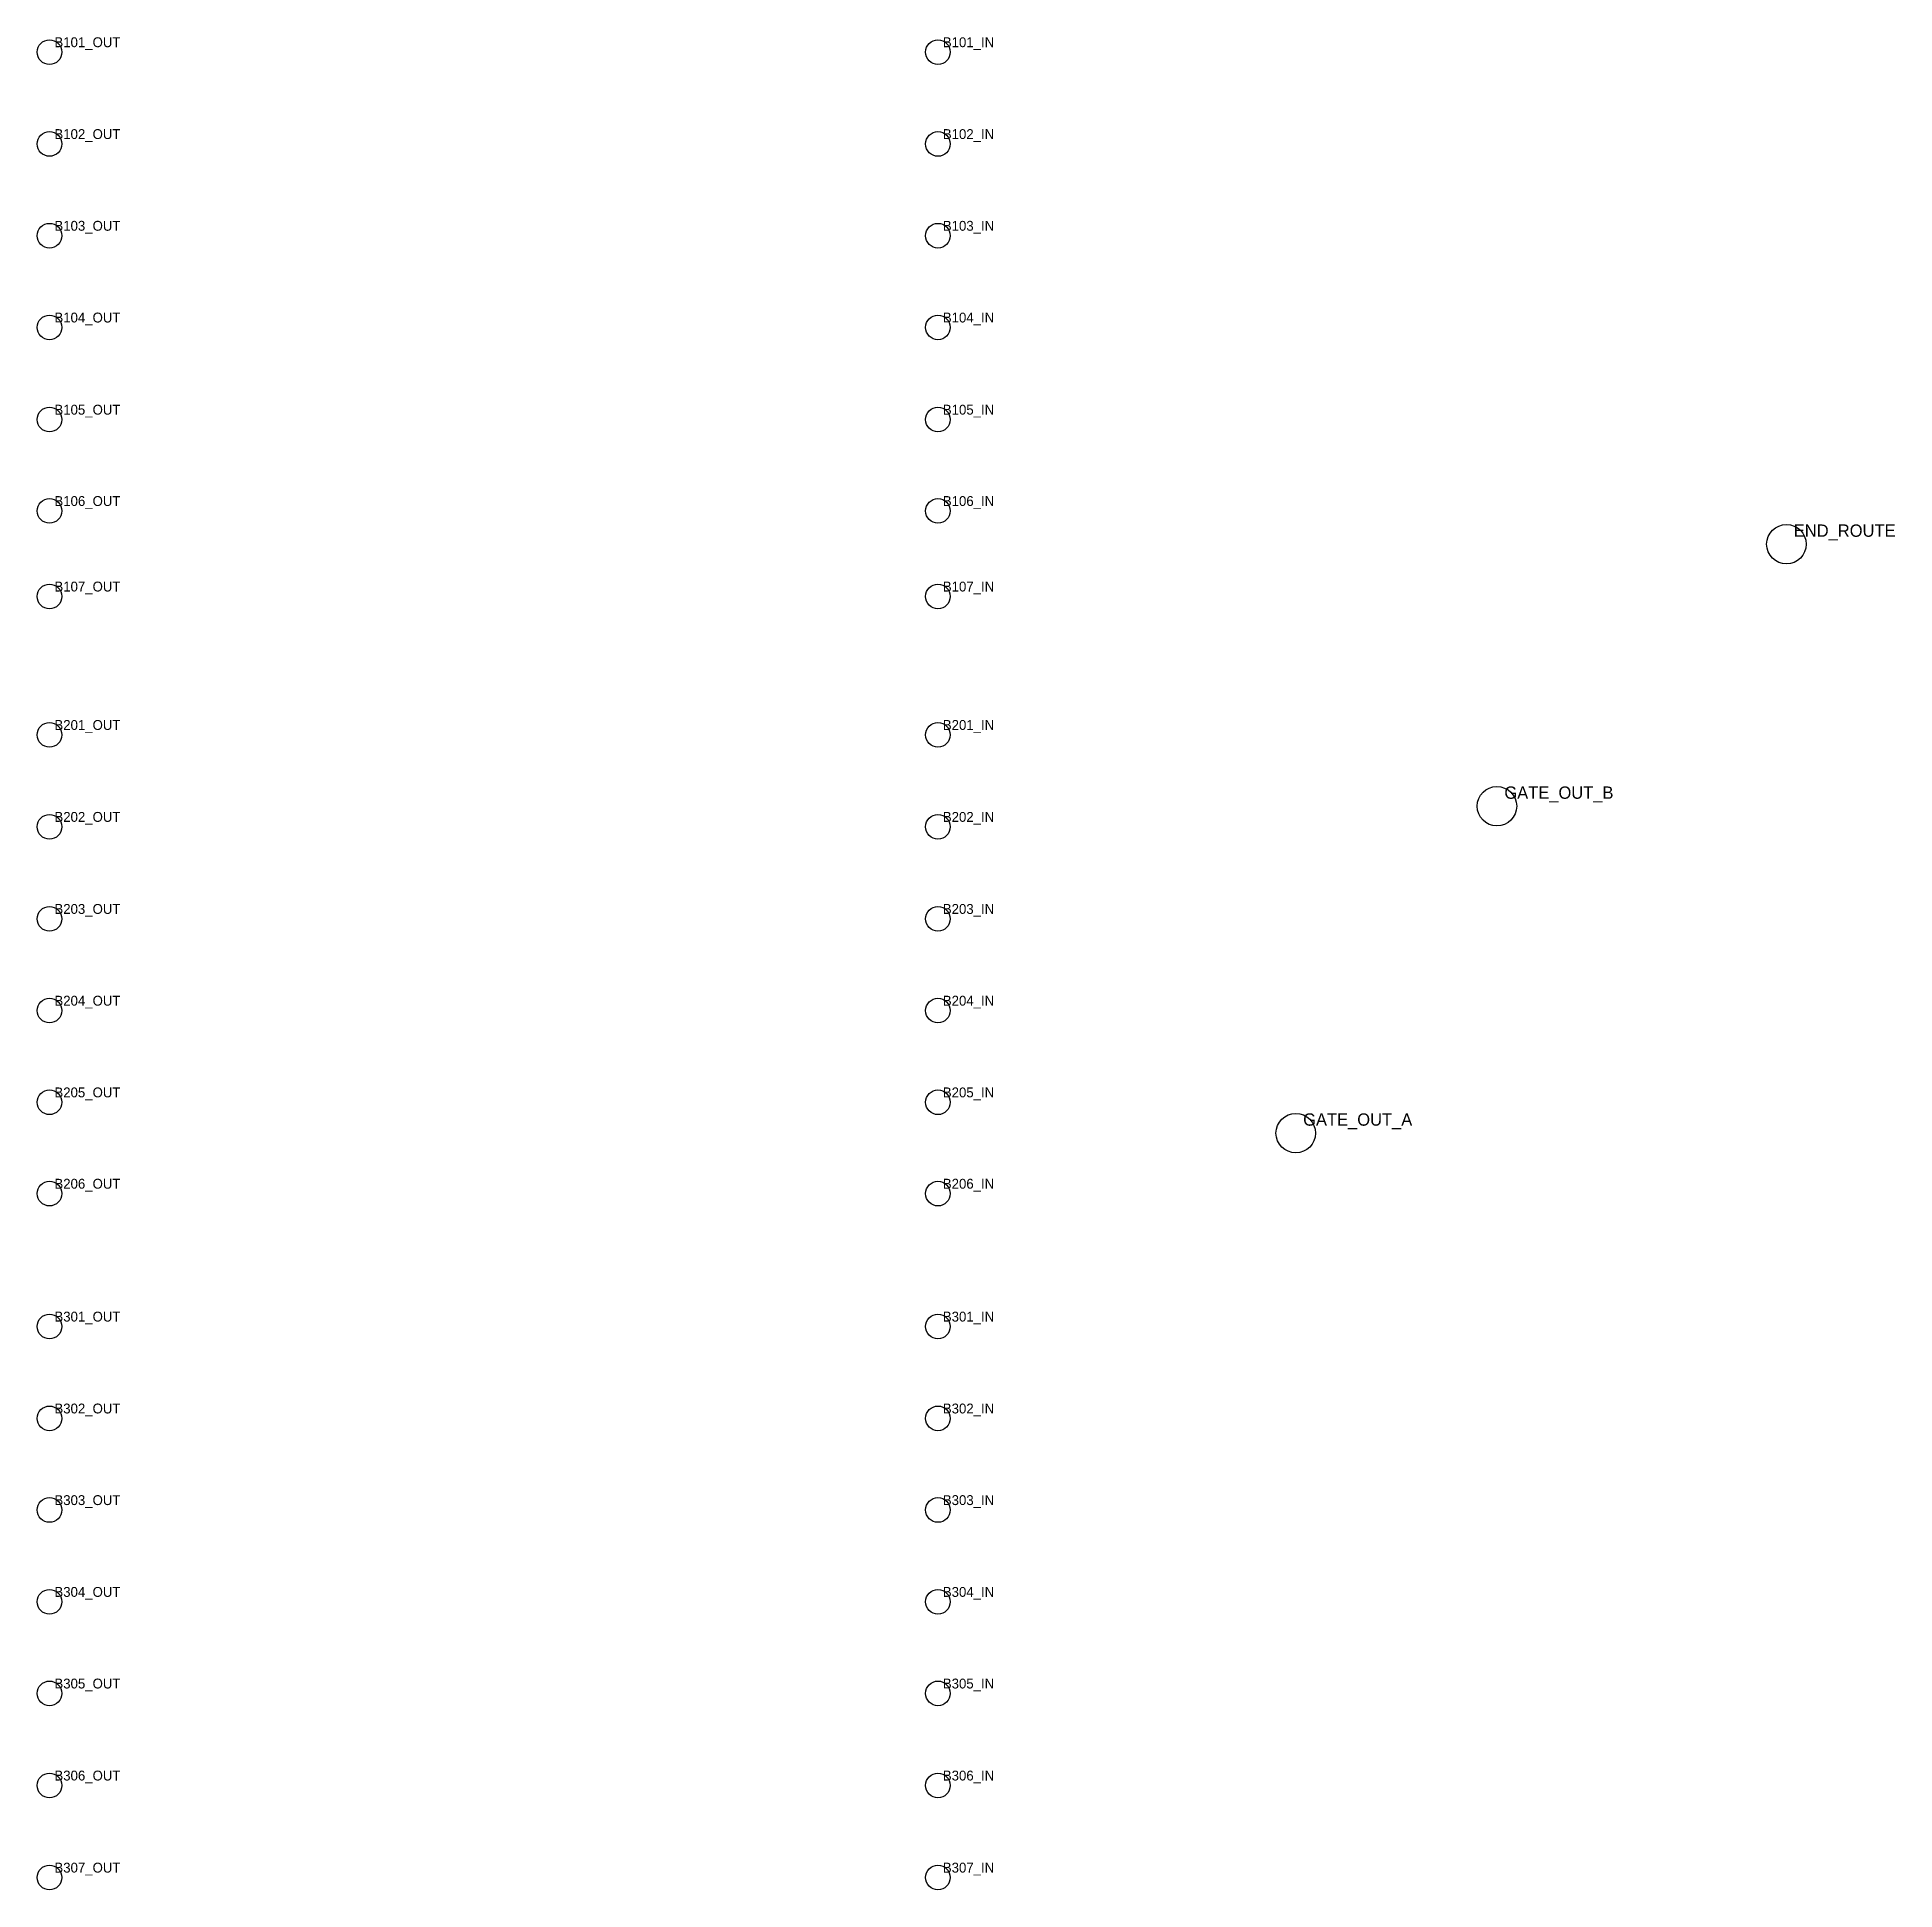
# Model space of a CAD drawing. Extents: x -810 to 508, y -759 to 720.
# Drawn here: x -245 to 508, y -759 to -8 of the extents above; entities that cross this region are included whole.
import ezdxf

# ---------------------------------------------------------------- set-up
doc = ezdxf.new("R2010")
doc.units = 0

msp = doc.modelspace()

# ---------------------------------------------------------------- texts
at = {"color": 5}
for s, p in [('B101_OUT', (-238, -12.42)), ('B102_OUT', (-238, -49.64)), ('B103_OUT', (-238, -86.81)), ('B104_OUT', (-238, -123.99)), ('B105_OUT', (-238, -161.32)), ('B106_OUT', (-238, -198.34)), ('B107_OUT', (-238, -233)), ('B201_OUT', (-238, -289.09)), ('B202_OUT', (-238, -326.34)), ('B203_OUT', (-238, -363.64)), ('B204_OUT', (-238, -400.82)), ('B205_OUT', (-238, -437.98)), ('B206_OUT', (-238, -474.99)), ('B301_OUT', (-238, -528.84)), ('B302_OUT', (-238, -566.08)), ('B303_OUT', (-238, -603.2)), ('B304_OUT', (-238, -640.4)), ('B305_OUT', (-238, -677.53)), ('B306_OUT', (-238, -714.82)), ('B307_OUT', (-238, -752.13))]:
    msp.add_text(s, height=4, dxfattribs=at).set_placement(p)
at = {"color": 2}
for s, p in [('B101_IN', (122, -12.42)), ('B102_IN', (122, -49.64)), ('B103_IN', (122, -86.81)), ('B104_IN', (122, -123.99)), ('B105_IN', (122, -161.32)), ('B106_IN', (122, -198.34)), ('B107_IN', (122, -233)), ('B201_IN', (122, -289.09)), ('B202_IN', (122, -326.34)), ('B203_IN', (122, -363.64)), ('B204_IN', (122, -400.82)), ('B205_IN', (122, -437.98)), ('B206_IN', (122, -474.99)), ('B301_IN', (122, -528.84)), ('B302_IN', (122, -566.08)), ('B303_IN', (122, -603.2)), ('B304_IN', (122, -640.4)), ('B305_IN', (122, -677.53)), ('B306_IN', (122, -714.82)), ('B307_IN', (122, -752.13))]:
    msp.add_text(s, height=4, dxfattribs=at).set_placement(p)
at = {"color": 6}
for s, p in [('END_ROUTE', (466.82, -210.83)), ('GATE_OUT_B', (349.54, -317)), ('GATE_OUT_A', (268, -449.47))]:
    msp.add_text(s, height=5, dxfattribs=at).set_placement(p)

# ---------------------------------------------------------------- linework, layer by layer
at = {"color": 5}
for centre in [(-240, -14.42), (-240, -51.64), (-240, -88.81), (-240, -125.99), (-240, -163.32), (-240, -200.34), (-240, -235), (-240, -291.09), (-240, -328.34), (-240, -365.64), (-240, -402.82), (-240, -439.98), (-240, -476.99), (-240, -530.84), (-240, -568.08), (-240, -605.2), (-240, -642.4), (-240, -679.53), (-240, -716.82), (-240, -754.13)]:
    msp.add_circle(centre, 5, dxfattribs=at)
at = {"color": 2}
for centre in [(120, -14.42), (120, -51.64), (120, -88.81), (120, -125.99), (120, -163.32), (120, -200.34), (120, -235), (120, -291.09), (120, -328.34), (120, -365.64), (120, -402.82), (120, -439.98), (120, -476.99), (120, -530.84), (120, -568.08), (120, -605.2), (120, -642.4), (120, -679.53), (120, -716.82), (120, -754.13)]:
    msp.add_circle(centre, 5, dxfattribs=at)
at = {"color": 6}
for centre in [(463.82, -213.83), (346.54, -320), (265, -452.47)]:
    msp.add_circle(centre, 8, dxfattribs=at)

msp.set_redraw_order([(e.dxf.handle, doc.entitydb.next_handle()) for e in msp.query("TEXT MTEXT ATTDEF DIMENSION ARC_DIMENSION")])  # texts and dimensions are drawn at this point

doc.saveas('drawing.dxf')
